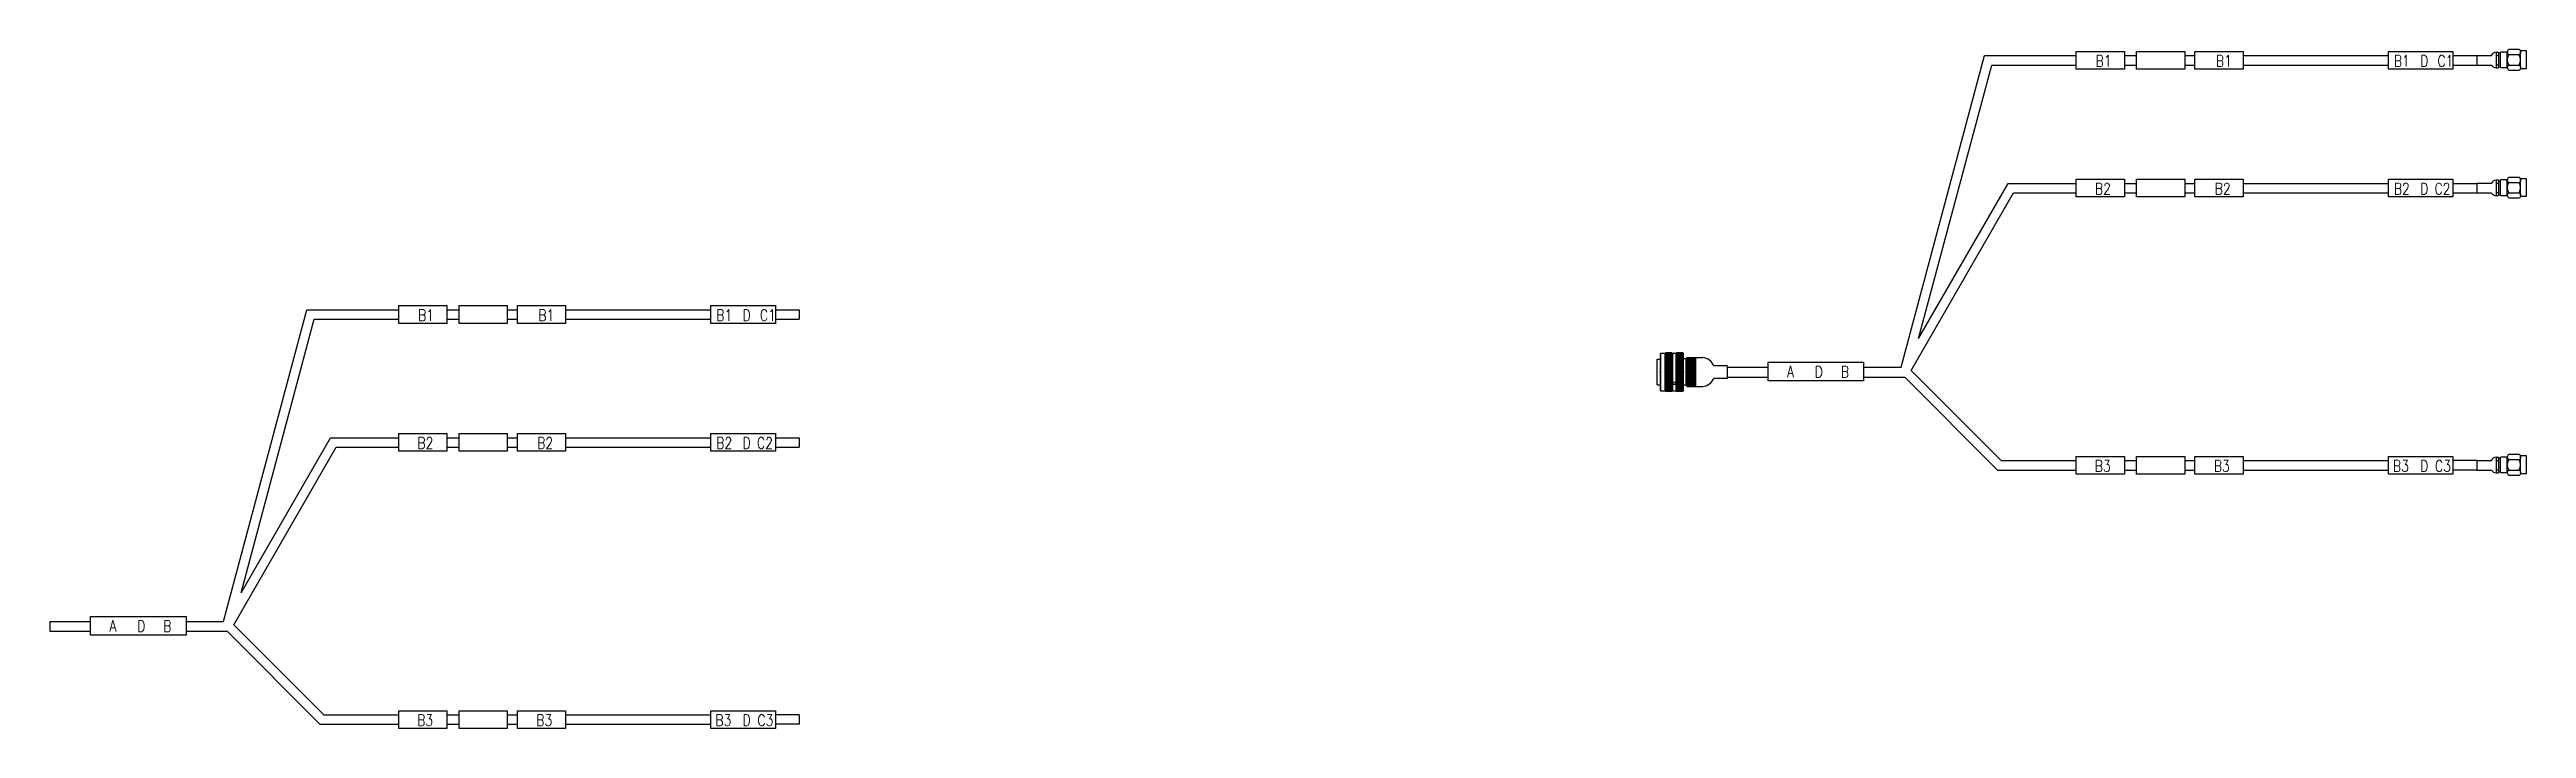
# Model space of a CAD drawing. Header units: inches. Extents: x -3640 to 3889, y -2291 to 954.
# Drawn here: x 283 to 1373, y -1689 to -1390 of the extents above; entities that cross this region are included whole.
import ezdxf

# ---------------------------------------------------------------- set-up
doc = ezdxf.new("R2010")
doc.units = ezdxf.units.IN
doc.header["$MEASUREMENT"] = 0
doc.layers.add('C', color=2, linetype='Continuous')
doc.styles.add('HZ', font='txt', dxfattribs={"width": 0.8, "bigfont": 'HZDX'})

# ---------------------------------------------------------------- blocks, each defined once
blk = doc.blocks.new('sp1f3')
at = {"lineweight": 30}
for p, q in [((-95.7, 94.3), (-55.3, 94.3)), ((-92.5, 90.1), (-55.3, 90.1)), ((-34.1, 94.3), (-28.8, 94.3)), ((-34.1, 90.1), (-28.8, 90.1)), ((-7.6, 94.3), (-3.1, 94.3)), ((-7.6, 90.1), (-3.1, 90.1)), ((18.1, 94.3), (82, 94.3)), ((18.1, 90.1), (82, 90.1)), ((110.4, 94.3), (120.9, 94.3)), ((110.4, 90.1), (120.9, 90.1)), ((120.9, 94.3), (120.9, 90.1)), ((-85.3, 38), (-55.3, 38)), ((-82.9, 33.9), (-55.3, 33.9)), ((-34.1, 38), (-28.8, 38)), ((-34.1, 33.9), (-28.8, 33.9)), ((-7.6, 38), (-3.1, 38)), ((-7.6, 33.9), (-3.1, 33.9)), ((18.1, 38), (82, 38)), ((18.1, 33.9), (82, 33.9)), ((110.4, 38), (120.9, 38)), ((110.4, 33.9), (120.9, 33.9)), ((120.9, 38), (120.9, 33.9)), ((-208.9, -42.8), (-190.8, -42.8)), ((-148.8, -42.8), (-132.4, -42.8)), ((-208.9, -47.1), (-190.8, -47.1)), ((-148.8, -47.1), (-130.8, -47.1)), ((-88.3, -83.8), (-55.3, -83.8)), ((-34.1, -83.8), (-28.8, -83.8)), ((-7.6, -83.8), (-3.1, -83.8)), ((18.1, -83.8), (82, -83.8)), ((-90, -88), (-55.3, -88)), ((-34.1, -88), (-28.8, -88)), ((-7.6, -88), (-3.1, -88)), ((18.1, -88), (82, -88))]:
    blk.add_line(p, q, dxfattribs=at)
for p, q in [((-208.9, -42.8), (-208.9, -47.1)), ((120.9, -83.8), (110.4, -83.8)), ((120.9, -83.8), (120.9, -88)), ((120.9, -88), (110.4, -88))]:
    blk.add_line(p, q)
at = {"linetype": 'Continuous', "lineweight": 30}
for points in [[(-132.4, -42.8), (-95.7, 94.3)], [(-124.7, -30.2), (-92.5, 90.1)], [(-127.9, -44.2), (-82.9, 33.9)], [(-124.7, -30.2), (-85.3, 38)], [(-130.8, -47.1), (-90, -88)], [(-127.9, -44.2), (-88.3, -83.8)]]:
    blk.add_lwpolyline(points, dxfattribs=at)
at = {"lineweight": 30}
for points in [[(-55.3, 96.1), (-34.1, 96.1), (-34.1, 88.3), (-55.3, 88.3)], [(-28.8, 96.1), (-7.6, 96.1), (-7.6, 88.3), (-28.8, 88.3)], [(82, 96.1), (110.4, 96.1), (110.4, 88.3), (82, 88.3)], [(-55.3, 39.9), (-34.1, 39.9), (-34.1, 32.1), (-55.3, 32.1)], [(-28.8, 39.9), (-7.6, 39.9), (-7.6, 32.1), (-28.8, 32.1)], [(-3.1, 39.9), (18.1, 39.9), (18.1, 32.1), (-3.1, 32.1)], [(82, 39.9), (110.4, 39.9), (110.4, 32.1), (82, 32.1)], [(-190.9, -40.6), (-148.9, -40.6), (-148.9, -48.8), (-190.9, -48.8)], [(-55.3, -82), (-34.1, -82), (-34.1, -89.8), (-55.3, -89.8)], [(-28.8, -82), (-7.6, -82), (-7.6, -89.8), (-28.8, -89.8)], [(-3.1, -82), (18.1, -82), (18.1, -89.8), (-3.1, -89.8)], [(82, -82), (110.4, -82), (110.4, -89.8), (82, -89.8)]]:
    blk.add_lwpolyline(points, close=True, dxfattribs=at)
blk.add_lwpolyline([(-3.1, 96.1), (18.1, 96.1), (18.1, 88.3), (-3.1, 88.3)], close=True)
at = {"style": 'HZ', "width": 0.8}
for s, p in [('B1', (-46.8, 89.4)), ('B1', (84.4, 89.4)), ('D', (96, 89.4)), ('C1', (103.6, 89.4)), ('B2', (-47.1, 33.2)), ('B2', (5.6, 33.2)), ('B2', (84.4, 33.2)), ('D', (96, 33.2)), ('C2', (102.3, 33.2)), ('A', (-182.6, -47.2)), ('D', (-170.4, -47.3)), ('B', (-158.9, -47.3)), ('B3', (-47.2, -88.7)), ('B3', (5.2, -88.7)), ('B3', (84, -88.7)), ('D', (96, -88.7)), ('C3', (102.5, -88.7))]:
    blk.add_text(s, height=5, dxfattribs=at).set_placement(p)
at = {"lineweight": 20, "style": 'HZ', "width": 0.8}
blk.add_text('B1', height=5, dxfattribs=at).set_placement((6.1, 89.4))
blk = doc.blocks.new('sp1f3-y1')
at = {"lineweight": 30}
for p, q in [((0, 2.1), (6.4, 2.1)), ((0, 2.1), (0, -2.1)), ((0, -2.1), (6.5, -2.1))]:
    blk.add_line(p, q, dxfattribs=at)
for centre, radius, start, end in [((8.7, 1), 2.56, 94.9925, 155.1073), ((8.7, -0.8), 2.56, 212.2338, 265.0075), ((4.7, -3.6), 2.27, 38.6223, 40.5265)]:
    blk.add_arc(centre, radius, start, end, dxfattribs=at)
at = {"layer": 'C', "color": 0, "lineweight": 30}
for p, q in [((8.5, 3.6), (8.5, -3.3)), ((8.5, 3.6), (9.5, 3.6)), ((8.5, 2.1), (9.5, 2.1)), ((9.5, 3.6), (9.5, -3.2)), ((9.5, 3.1), (10.5, 3.1)), ((10.5, -3.2), (10.5, 3.6)), ((13.4, 3.6), (10.5, 3.6)), ((13.4, -3.2), (13.4, 3.6)), ((18.7, 4.7), (14.1, 4.7)), ((14.1, 2.5), (18.7, 2.5)), ((21.8, 4.1), (19.3, 4.1)), ((19.3, 3.6), (19.3, 4.1)), ((19.3, -3.2), (19.3, 3.6)), ((21.8, -3.6), (21.8, 4.1)), ((8.5, -2), (9.5, -2)), ((8.5, -3.3), (9.5, -3.3)), ((9.5, -2.9), (10.5, -2.9)), ((9.5, -3.3), (9.5, -3.1)), ((10.5, -3.2), (13.4, -3.2)), ((14.1, -2.1), (18.7, -2.1)), ((14.1, -4.3), (18.7, -4.3)), ((19.3, -3.2), (19.3, -3.6)), ((19.3, -3.6), (21.8, -3.6))]:
    blk.add_line(p, q, dxfattribs=at)
for centre, radius, start, end in [((14.7, 3.6), 1.28, 118.0017, 241.9983), ((17.5, 0.2), 4.1, 146.5968, 213.4032), ((18.1, 3.6), 1.28, 298.0017, 61.9983), ((15.2, 0.2), 4.1, 326.5968, 33.4032), ((14.7, -3.2), 1.28, 118.0017, 241.9983), ((18.1, -3.2), 1.28, 298.0017, 61.9983)]:
    blk.add_arc(centre, radius, start, end, dxfattribs=at)
blk = doc.blocks.new('sp1f3-y2')
at = {"lineweight": 30}
for p, q in [((0, 2.1), (6.4, 2.1)), ((0, 2.1), (0, -2.1)), ((0, -2.1), (6.5, -2.1))]:
    blk.add_line(p, q, dxfattribs=at)
for centre, radius, start, end in [((8.7, 1), 2.56, 94.9925, 155.1073), ((8.7, -0.8), 2.56, 212.2338, 265.0075), ((4.7, -3.6), 2.27, 38.6223, 40.5265)]:
    blk.add_arc(centre, radius, start, end, dxfattribs=at)
at = {"layer": 'C', "color": 0, "lineweight": 30}
for p, q in [((8.5, 3.6), (8.5, -3.3)), ((8.5, 3.6), (9.5, 3.6)), ((8.5, 2.1), (9.5, 2.1)), ((9.5, 3.6), (9.5, -3.2)), ((9.5, 3.1), (10.5, 3.1)), ((10.5, -3.2), (10.5, 3.6)), ((13.4, 3.6), (10.5, 3.6)), ((13.4, -3.2), (13.4, 3.6)), ((18.7, 4.7), (14.1, 4.7)), ((14.1, 2.5), (18.7, 2.5)), ((21.8, 4.1), (19.3, 4.1)), ((19.3, 3.6), (19.3, 4.1)), ((19.3, -3.2), (19.3, 3.6)), ((21.8, -3.6), (21.8, 4.1)), ((8.5, -2), (9.5, -2)), ((8.5, -3.3), (9.5, -3.3)), ((9.5, -2.9), (10.5, -2.9)), ((9.5, -3.3), (9.5, -3.1)), ((10.5, -3.2), (13.4, -3.2)), ((14.1, -2.1), (18.7, -2.1)), ((14.1, -4.3), (18.7, -4.3)), ((19.3, -3.2), (19.3, -3.6)), ((19.3, -3.6), (21.8, -3.6))]:
    blk.add_line(p, q, dxfattribs=at)
for centre, radius, start, end in [((14.7, 3.6), 1.28, 118.0017, 241.9983), ((17.5, 0.2), 4.1, 146.5968, 213.4032), ((18.1, 3.6), 1.28, 298.0017, 61.9983), ((15.2, 0.2), 4.1, 326.5968, 33.4032), ((14.7, -3.2), 1.28, 118.0017, 241.9983), ((18.1, -3.2), 1.28, 298.0017, 61.9983)]:
    blk.add_arc(centre, radius, start, end, dxfattribs=at)
blk = doc.blocks.new('sp1f3-y3')
at = {"lineweight": 30}
for p, q in [((0, 2.1), (6.4, 2.1)), ((0, 2.1), (0, -2.1)), ((0, -2.1), (6.5, -2.1))]:
    blk.add_line(p, q, dxfattribs=at)
for centre, radius, start, end in [((8.7, 1), 2.56, 94.9925, 155.1073), ((8.7, -0.8), 2.56, 212.2338, 265.0075), ((4.7, -3.6), 2.27, 38.6223, 40.5265)]:
    blk.add_arc(centre, radius, start, end, dxfattribs=at)
at = {"layer": 'C', "color": 0, "lineweight": 30}
for p, q in [((8.5, 3.6), (8.5, -3.3)), ((8.5, 3.6), (9.5, 3.6)), ((8.5, 2.1), (9.5, 2.1)), ((9.5, 3.6), (9.5, -3.2)), ((9.5, 3.1), (10.5, 3.1)), ((10.5, -3.2), (10.5, 3.6)), ((13.4, 3.6), (10.5, 3.6)), ((13.4, -3.2), (13.4, 3.6)), ((18.7, 4.7), (14.1, 4.7)), ((14.1, 2.5), (18.7, 2.5)), ((21.8, 4.1), (19.3, 4.1)), ((19.3, 3.6), (19.3, 4.1)), ((19.3, -3.2), (19.3, 3.6)), ((21.8, -3.6), (21.8, 4.1)), ((8.5, -2), (9.5, -2)), ((8.5, -3.3), (9.5, -3.3)), ((9.5, -2.9), (10.5, -2.9)), ((9.5, -3.3), (9.5, -3.1)), ((10.5, -3.2), (13.4, -3.2)), ((14.1, -2.1), (18.7, -2.1)), ((14.1, -4.3), (18.7, -4.3)), ((19.3, -3.2), (19.3, -3.6)), ((19.3, -3.6), (21.8, -3.6))]:
    blk.add_line(p, q, dxfattribs=at)
for centre, radius, start, end in [((14.7, 3.6), 1.28, 118.0017, 241.9983), ((17.5, 0.2), 4.1, 146.5968, 213.4032), ((18.1, 3.6), 1.28, 298.0017, 61.9983), ((15.2, 0.2), 4.1, 326.5968, 33.4032), ((14.7, -3.2), 1.28, 118.0017, 241.9983), ((18.1, -3.2), 1.28, 298.0017, 61.9983)]:
    blk.add_arc(centre, radius, start, end, dxfattribs=at)
blk = doc.blocks.new('sp1f3-z1')
at = {"lineweight": 30}
h = blk.add_hatch(dxfattribs=at)
h.set_pattern_fill('ANSI37', color=256, scale=3, angle=180, style=0)
h.set_pattern_definition([(315, (-27.04582, 8.43554), (-0.265165, -0.265165), []), (225, (-27.04582, 8.43554), (-0.265165, 0.265165), [])])
h.paths.add_polyline_path([(-27, -8.4), (-24.4, -8.4), (-24.4, 8.4), (-27, 8.4)])
h = blk.add_hatch(dxfattribs=at)
h.set_pattern_fill('ANSI37', color=256, scale=3, angle=180, style=0)
h.set_pattern_definition([(315, (-22.2578, 8.43554), (-0.265165, -0.265165), []), (225, (-22.2578, 8.43554), (-0.265165, 0.265165), [])])
h.paths.add_polyline_path([(-22.3, -8.4), (-19.6, -8.4), (-19.6, 8.4), (-22.3, 8.4)])
for p, q in [((-30.8, 5.6), (-29.5, 5.6)), ((-30.8, -5.6), (-30.8, 5.6)), ((-29.3, 8.2), (-29.5, 7.9)), ((-29.5, 7.9), (-29.5, -7.9)), ((-27, 8.4), (-27.3, 8.2)), ((-27, -8.4), (-27, 8.4)), ((-24.4, 8.4), (-24.1, 8.2)), ((-22.3, 8.4), (-22.5, 8.2)), ((-22.3, -8.4), (-22.3, 8.4)), ((-19.6, 8.4), (-19.3, 8.2)), ((-19.3, -8.2), (-19.3, 8.2)), ((-18.2, 5.8), (-19.3, 5.8)), ((-17.6, 6.4), (-18.2, 5.8)), ((-18.2, 5.8), (-18.2, -5.8)), ((-17.6, 6.4), (-17.6, -6.4)), ((-17.6, 6.4), (-14, 6.4)), ((-17.6, 5.9), (-14, 5.9)), ((-17.6, 5.5), (-14, 5.5)), ((-17.6, 5), (-14, 5)), ((-17.6, 4.5), (-14, 4.5)), ((-17.6, 4), (-14, 4)), ((-17.6, 3.6), (-14, 3.6)), ((-17.6, 3.1), (-14, 3.1)), ((-17.6, 2.6), (-14, 2.6)), ((-17.6, 2.1), (-14, 2.1)), ((-17.6, 1.6), (-14, 1.6)), ((-17.6, 1.2), (-14, 1.2)), ((-17.6, 0.7), (-14, 0.7)), ((-17.6, 0.2), (-14, 0.2)), ((-14, 6.4), (-14, -6.4)), ((-14, 6.4), (-10.8, 6.4)), ((0, 2.8), (-5.9, 2.8)), ((0, 2.8), (0, -2.8)), ((-30.8, -5.6), (-29.5, -5.6)), ((-29.5, -7.9), (-29.3, -8.2)), ((-27.3, -8.2), (-27, -8.4)), ((-24.1, -8.2), (-24.4, -8.4)), ((-22.5, -8.2), (-22.3, -8.4)), ((-19.3, -8.2), (-19.6, -8.4)), ((-18.2, -5.8), (-19.3, -5.8)), ((-17.6, -6.4), (-18.2, -5.8)), ((-17.6, -0.3), (-14, -0.3)), ((-17.6, -0.7), (-14, -0.7)), ((-17.6, -1.2), (-14, -1.2)), ((-17.6, -1.7), (-14, -1.7)), ((-17.6, -2.2), (-14, -2.2)), ((-17.6, -2.6), (-14, -2.6)), ((-17.6, -3.1), (-14, -3.1)), ((-17.6, -3.6), (-14, -3.6)), ((-17.6, -4.1), (-14, -4.1)), ((-17.6, -4.5), (-14, -4.5)), ((-17.6, -5.1), (-14, -5.1)), ((-17.6, -5.5), (-14, -5.5)), ((-17.6, -6), (-14, -6)), ((-17.6, -6.4), (-14, -6.4)), ((-14, -6.4), (-10.8, -6.4)), ((0, -2.8), (-5.9, -2.8))]:
    blk.add_line(p, q, dxfattribs=at)
for points in [[(-29.3, -8.2), (-27.3, -8.2), (-27.3, 8.2), (-29.3, 8.2)], [(-27, -8.4), (-24.4, -8.4), (-24.4, 8.4), (-27, 8.4)], [(-24.1, -8.2), (-22.5, -8.2), (-22.5, 8.2), (-24.1, 8.2)], [(-22.3, -8.4), (-19.6, -8.4), (-19.6, 8.4), (-22.3, 8.4)]]:
    blk.add_lwpolyline(points, close=True, dxfattribs=at)
for centre, radius, start, end in [((-11.6, 0.2), 6.28, 24.7524, 82.1031), ((-23.3, -5.3), 0.854, 23.7022, 156.2978), ((-23.3, -4.6), 0.854, 203.7022, 336.2978), ((-23.3, -4.4), 0.943, 213.9978, 326.0022), ((-11.6, -0.2), 6.28, 277.8969, 335.2476)]:
    blk.add_arc(centre, radius, start, end, dxfattribs=at)
for p in [(-19.3, 0), (-19.3, 0), (-14, 0), (-29.5, 0)]:
    blk.add_point(p, dxfattribs=at)
blk = doc.blocks.new('射频一分三')
for name, p in [('sp1f3-y1', (251.2, 137.1)), ('sp1f3', (130.3, 44.9)), ('sp1f3-y2', (251.2, 80.9)), ('sp1f3-z1', (-78.6, 0)), ('sp1f3-y3', (251.2, -41))]:
    blk.add_blockref(name, p)

msp = doc.modelspace()

# ---------------------------------------------------------------- block references
for name, p in [('射频一分三', (1099.5, -1532)), ('sp1f3', (491.7, -1598.9))]:
    msp.add_blockref(name, p)

doc.saveas('drawing.dxf')
